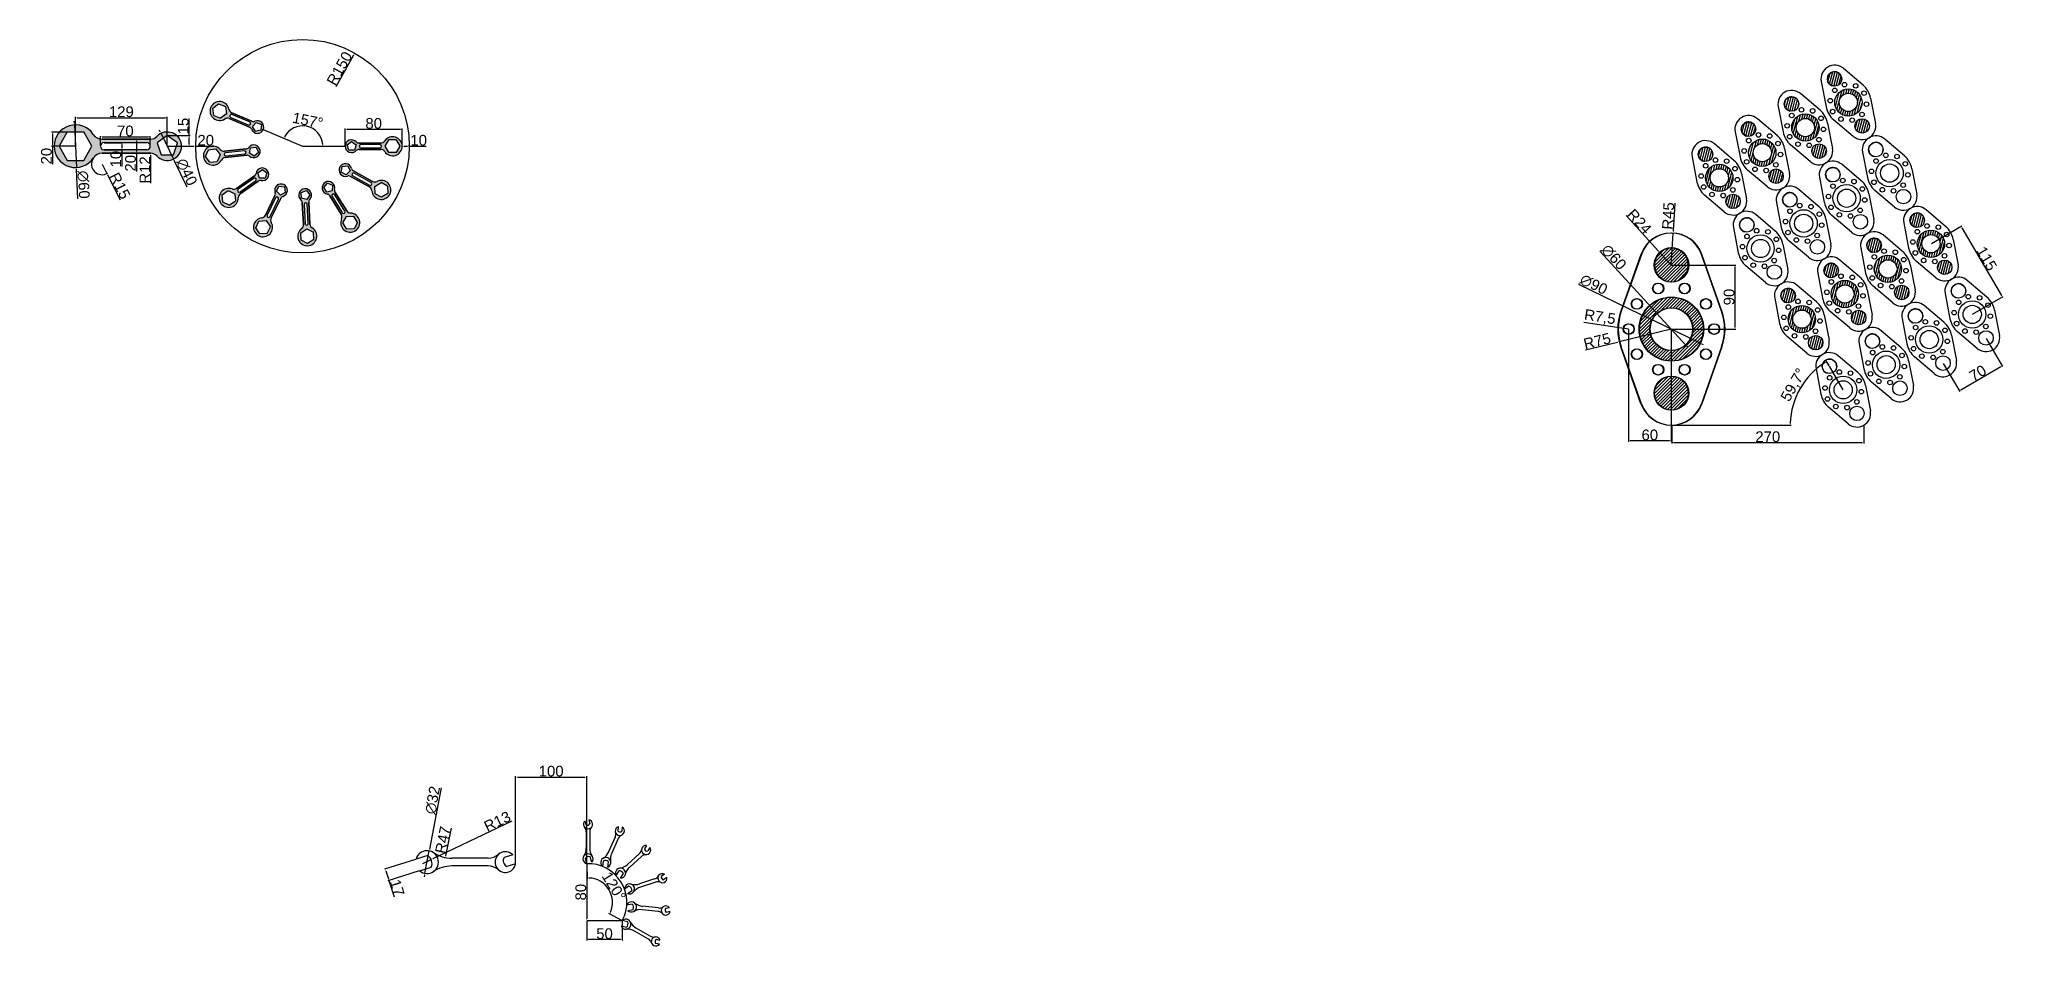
# Model space of a CAD drawing. Header units: millimetres. Extents: x 456 to 3228, y 379 to 1655.
import ezdxf

# ---------------------------------------------------------------- set-up
doc = ezdxf.new("R2010")
doc.units = ezdxf.units.MM
doc.layers.add('wymiar', color=80, linetype='Continuous')
doc.styles.get("Standard").update_dxf_attribs({"font": 'arial.ttf'})
doc.dimstyles.new('ISO-25', dxfattribs={"dimtxt": 15, "dimasz": 2.5, "dimexe": 1.25, "dimexo": 0.625, "dimtad": 1, "dimtxsty": 'Standard', "dimcen": 2.5, "dimadec": 0, "dimazin": 0, "dimtfac": 1, "dimtmove": 0, "dimatfit": 3, "dimfxl": 1, "dimarcsym": 0})

msp = doc.modelspace()

# ---------------------------------------------------------------- blocks, each defined once
blk = doc.blocks.new('*U1')
blk.add_circle((0, 0), 7.5)
blk = doc.blocks.new('*U2')
at = {"color": 0, "linetype": 'ByBlock', "lineweight": -2, "transparency": 16777216}
for p, rotation in [((2730.3, 1305.4), 108), ((2767.4, 1305.4), 71.99999999999997), ((2700.3, 1283.6), 143.9999999999999), ((2797.4, 1283.6), 35.99999999999997), ((2688.9, 1248.3), 180), ((2700.3, 1213), 215.9999999999999), ((2797.4, 1213), 323.9999999999999), ((2730.3, 1191.2), 251.9999999999999), ((2767.4, 1191.2), 287.9999999999999)]:
    blk.add_blockref('*U1', p, dxfattribs=dict(at, rotation=rotation))
blk.add_blockref('*U1', (2808.9, 1248.3), dxfattribs=at)
blk = doc.blocks.new('*U3')
blk.add_circle((0, 0), 7.5)
blk = doc.blocks.new('*U4')
at = {"color": 0, "linetype": 'ByBlock', "lineweight": -2, "transparency": 16777216}
for p, rotation in [((2730.3, 1305.4), 108), ((2767.4, 1305.4), 71.99999999999997), ((2700.3, 1283.6), 143.9999999999999), ((2797.4, 1283.6), 35.99999999999997), ((2688.9, 1248.3), 180), ((2700.3, 1213), 215.9999999999999), ((2797.4, 1213), 323.9999999999999), ((2730.3, 1191.2), 251.9999999999999), ((2767.4, 1191.2), 287.9999999999999)]:
    blk.add_blockref('*U3', p, dxfattribs=dict(at, rotation=rotation))
blk.add_blockref('*U3', (2808.9, 1248.3), dxfattribs=at)
blk = doc.blocks.new('*U14')
blk.add_circle((0, 0), 3.19)
blk = doc.blocks.new('*U15')
at = {"color": 0, "linetype": 'ByBlock', "lineweight": -2, "transparency": 16777216}
for p, rotation in [((1162.9, 556), 108), ((1178.7, 556), 71.99999999999994), ((1145.3, 531.7), 180), ((1150.1, 546.7), 143.9999999999999), ((1191.5, 546.7), 35.99999999999997), ((1150.1, 516.7), 215.9999999999999), ((1162.9, 507.4), 251.9999999999999), ((1178.7, 507.4), 287.9999999999999), ((1191.5, 516.7), 323.9999999999999)]:
    blk.add_blockref('*U14', p, dxfattribs=dict(at, rotation=rotation))
blk.add_blockref('*U14', (1196.4, 531.7), dxfattribs=at)
blk = doc.blocks.new('*U12')
blk.add_circle((0, 0), 3.19)
blk = doc.blocks.new('*U13')
at = {"color": 0, "linetype": 'ByBlock', "lineweight": -2, "transparency": 16777216}
for p, rotation in [((1162.9, 556), 108), ((1178.7, 556), 71.99999999999994), ((1145.3, 531.7), 180), ((1150.1, 546.7), 143.9999999999999), ((1191.5, 546.7), 35.99999999999997), ((1150.1, 516.7), 215.9999999999999), ((1162.9, 507.4), 251.9999999999999), ((1178.7, 507.4), 287.9999999999999), ((1191.5, 516.7), 323.9999999999999)]:
    blk.add_blockref('*U12', p, dxfattribs=dict(at, rotation=rotation))
blk.add_blockref('*U12', (1196.4, 531.7), dxfattribs=at)
blk = doc.blocks.new('*U10')
h = blk.add_hatch()
h.set_pattern_fill('ANSI31', color=256)
h.set_pattern_definition([(45, (-2975.9204, -1228.2886), (-2.245064, 2.245064), [])])
h.paths.add_polyline_path([(10.2, 19.2, 1), (-10.2, 19.2, 1)])
h.paths.add_polyline_path([(19.2, 57.5, 1), (-19.2, 57.5, 1)])
h.paths.add_polyline_path([(-12.8, 57.5, -1), (12.8, 57.5, -1)], flags=16)
h.paths.add_polyline_path([(-7.2, 88.6, 0.668617), (10.2, 95.8, 1.495625)])
for p, q in [((-18.1, 102.2), (-30.1, 68.1)), ((30.1, 68.1), (18.1, 102.2)), ((-18.1, 12.8), (-30.1, 46.9)), ((30.1, 46.9), (18.1, 12.8)), ((-18.1, -12.8), (-30.1, -46.9)), ((30.1, -46.9), (18.1, -12.8)), ((-18.1, -102.2), (-30.1, -68.1)), ((30.1, -68.1), (18.1, -102.2))]:
    blk.add_line(p, q)
for centre, radius in [((0, 95.8), 10.2), ((0, 57.5), 19.2), ((0, 57.5), 12.8), ((0, 19.2), 10.2), ((0, -19.2), 10.2), ((0, -57.5), 19.2), ((0, -57.5), 12.8), ((0, -95.8), 10.2)]:
    blk.add_circle(centre, radius)
for centre, radius, start, end in [((0, 95.8), 19.2, 19.4712, 160.5288), ((0, 95.8), 10.2, 315.0694, 224.9306), ((0, 57.5), 31.9, 160.5288, 199.4712), ((0, 57.5), 31.9, 340.5288, 19.4712), ((0, 19.2), 19.2, 199.4712, 340.5288), ((0, -19.2), 19.2, 19.4712, 160.5288), ((0, -19.2), 10.2, 315.0694, 224.9306), ((0, -57.5), 31.9, 160.5288, 199.4712), ((0, -57.5), 31.9, 340.5288, 19.4712), ((0, -95.8), 19.2, 199.4712, 340.5288)]:
    blk.add_arc(centre, radius, start, end)
for name, p in [('*U13', (-1170.8, -474.2)), ('*U15', (-1170.8, -589.2))]:
    blk.add_blockref(name, p)
blk = doc.blocks.new('*U11')
at = {"color": 0, "linetype": 'ByBlock', "lineweight": -2, "transparency": 16777216}
for p in [(0, 230), (70, 230), (140, 230), (210, 230), (0, 0), (70, 0), (140, 0), (210, 0)]:
    blk.add_blockref('*U10', p, dxfattribs=at)
blk = doc.blocks.new('*D17')
at = {"layer": 'Defpoints', "color": 0, "transparency": 16777216}
for p in [(2970.5, 1196), (2939.4, 1179.5), (2989.9, 1162.9), (2748.9, 1113.3), (2902.2, 1113.3)]:
    blk.add_point(p, dxfattribs=at)
at = {"layer": 'wymiar', "color": 0, "lineweight": -2, "transparency": 16777216}
for p, q in [((2970.2, 1196.6), (2966.1, 1203.6)), ((2902.8, 1113.3), (2916.7, 1113.3))]:
    blk.add_line(p, q, dxfattribs=at)
blk.add_arc((3018.9, 1113.3), 103.4, 121.6854, 178.6146, dxfattribs=at)
at = {"layer": 'wymiar', "color": 0, "transparency": 16777216}
for points in [[(2964.4, 1201.6), (2964.8, 1200.9), (2966.7, 1202.6)], [(2915.9, 1115.8), (2915.1, 1115.8), (2915.5, 1113.3)]]:
    blk.add_solid(points, dxfattribs=at)
at = {"layer": 'wymiar', "color": 0, "transparency": 16777216, "insert": (2920.8, 1169.5), "char_height": 15, "attachment_point": 5, "rotation": 60.15}
blk.add_mtext('59,7°', dxfattribs=at)
blk = doc.blocks.new('*D18')
at = {"layer": 'Defpoints', "color": 0, "transparency": 16777216}
for p in [(2748.9, 1113.3), (3018.9, 1113.3), (3018.9, 1088.7)]:
    blk.add_point(p, dxfattribs=at)
at = {"layer": 'wymiar', "color": 0, "lineweight": -2, "transparency": 16777216}
for p, q in [((2748.9, 1112.7), (2748.9, 1087.5)), ((3018.9, 1112.7), (3018.9, 1087.5)), ((2751.4, 1088.7), (3016.4, 1088.7))]:
    blk.add_line(p, q, dxfattribs=at)
at = {"layer": 'wymiar', "color": 0, "transparency": 16777216}
for points in [[(2751.4, 1089.1), (2751.4, 1088.3), (2748.9, 1088.7)], [(3016.4, 1089.1), (3016.4, 1088.3), (3018.9, 1088.7)]]:
    blk.add_solid(points, dxfattribs=at)
at = {"layer": 'wymiar', "color": 0, "transparency": 16777216, "insert": (2883.9, 1097), "char_height": 15, "attachment_point": 5}
blk.add_mtext('270', dxfattribs=at)
blk = doc.blocks.new('*D19')
at = {"layer": 'Defpoints', "color": 0, "transparency": 16777216}
for p in [(3113.2, 1368.2), (3213.4, 1293.6), (3171.2, 1268.9)]:
    blk.add_point(p, dxfattribs=at)
at = {"layer": 'wymiar', "color": 0, "lineweight": -2, "transparency": 16777216}
for p, q in [((3113.7, 1368.5), (3156.5, 1393.5)), ((3156.6, 1390.7), (3212.1, 1295.7)), ((3171.7, 1269.2), (3214.5, 1294.2))]:
    blk.add_line(p, q, dxfattribs=at)
at = {"layer": 'wymiar', "color": 0, "transparency": 16777216}
for points in [[(3157, 1390.9), (3156.3, 1390.5), (3155.4, 1392.8)], [(3212.5, 1295.9), (3211.8, 1295.5), (3213.4, 1293.6)]]:
    blk.add_solid(points, dxfattribs=at)
at = {"layer": 'wymiar', "color": 0, "transparency": 16777216, "insert": (3191.5, 1347.4), "char_height": 15, "attachment_point": 5, "rotation": 300.3}
blk.add_mtext('115', dxfattribs=at)
blk = doc.blocks.new('*D20')
at = {"layer": 'Defpoints', "color": 0, "transparency": 16777216}
for p in [(3190.5, 1235.8), (3130.1, 1200.5), (3213.3, 1196.9)]:
    blk.add_point(p, dxfattribs=at)
at = {"layer": 'wymiar', "color": 0, "lineweight": -2, "transparency": 16777216}
for p, q in [((3190.8, 1235.2), (3213.9, 1195.8)), ((3130.4, 1199.9), (3153.5, 1160.5)), ((3155, 1162.8), (3211.1, 1195.6))]:
    blk.add_line(p, q, dxfattribs=at)
at = {"layer": 'wymiar', "color": 0, "transparency": 16777216}
for points in [[(3210.9, 1196), (3211.3, 1195.2), (3213.3, 1196.9)], [(3154.8, 1163.2), (3155.2, 1162.4), (3152.8, 1161.5)]]:
    blk.add_solid(points, dxfattribs=at)
at = {"layer": 'wymiar', "color": 0, "transparency": 16777216, "insert": (3178.9, 1186.4), "char_height": 15, "attachment_point": 5, "rotation": 30.3}
blk.add_mtext('70', dxfattribs=at)
blk = doc.blocks.new('*D21')
at = {"layer": 'Defpoints', "color": 0, "transparency": 16777216}
for p in [(2688.2, 1248.3), (2748.2, 1248.3), (2688.2, 1091.3)]:
    blk.add_point(p, dxfattribs=at)
at = {"layer": 'wymiar', "color": 0, "lineweight": -2, "transparency": 16777216}
for p, q in [((2688.2, 1247.7), (2688.2, 1090)), ((2748.2, 1247.7), (2748.2, 1090)), ((2745.7, 1091.3), (2690.7, 1091.3))]:
    blk.add_line(p, q, dxfattribs=at)
at = {"layer": 'wymiar', "color": 0, "transparency": 16777216}
for points in [[(2690.7, 1091.7), (2690.7, 1090.8), (2688.2, 1091.3)], [(2745.7, 1091.7), (2745.7, 1090.8), (2748.2, 1091.3)]]:
    blk.add_solid(points, dxfattribs=at)
at = {"layer": 'wymiar', "color": 0, "transparency": 16777216, "insert": (2718.2, 1099.5), "char_height": 15, "attachment_point": 5}
blk.add_mtext('60', dxfattribs=at)
blk = doc.blocks.new('*D22')
at = {"layer": 'Defpoints', "color": 0, "transparency": 16777216}
for p in [(2732.1, 1356.1), (2748.2, 1338.3)]:
    blk.add_point(p, dxfattribs=at)
at = {"layer": 'wymiar', "color": 0, "lineweight": -2, "transparency": 16777216}
for p, q in [((2685.1, 1407.7), (2730.4, 1357.9)), ((2748.2, 1338.3), (2732.1, 1356.1))]:
    blk.add_line(p, q, dxfattribs=at)
at = {"layer": 'wymiar', "color": 0, "transparency": 16777216}
blk.add_solid([(2730.7, 1358.2), (2730.1, 1357.6), (2732.1, 1356.1)], dxfattribs=at)
at = {"layer": 'wymiar', "color": 0, "transparency": 16777216, "insert": (2703.6, 1399.5), "char_height": 15, "attachment_point": 5, "rotation": 312.2634}
blk.add_mtext('R24', dxfattribs=at)
blk = doc.blocks.new('*D23')
at = {"layer": 'Defpoints', "color": 0, "transparency": 16777216}
for p in [(2750.8, 1383.2), (2748.2, 1338.3)]:
    blk.add_point(p, dxfattribs=at)
at = {"layer": 'wymiar', "color": 0, "lineweight": -2, "transparency": 16777216}
for p, q in [((2753.3, 1425.3), (2751, 1385.7)), ((2748.2, 1338.3), (2750.8, 1383.2))]:
    blk.add_line(p, q, dxfattribs=at)
at = {"layer": 'wymiar', "color": 0, "transparency": 16777216}
blk.add_solid([(2750.6, 1385.7), (2751.4, 1385.7), (2750.8, 1383.2)], dxfattribs=at)
at = {"layer": 'wymiar', "color": 0, "transparency": 16777216, "insert": (2744, 1407.3), "char_height": 15, "attachment_point": 5, "rotation": 86.6336}
blk.add_mtext('R45', dxfattribs=at)
blk = doc.blocks.new('*D24')
at = {"layer": 'Defpoints', "color": 0, "transparency": 16777216}
for p in [(2748.2, 1338.3), (2837.9, 1338.3), (2748.2, 1248.3)]:
    blk.add_point(p, dxfattribs=at)
at = {"layer": 'wymiar', "color": 0, "lineweight": -2, "transparency": 16777216}
for p, q in [((2748.8, 1338.3), (2839.1, 1338.3)), ((2837.9, 1250.8), (2837.9, 1335.8)), ((2748.8, 1248.3), (2839.1, 1248.3))]:
    blk.add_line(p, q, dxfattribs=at)
at = {"layer": 'wymiar', "color": 0, "transparency": 16777216}
for points in [[(2837.4, 1335.8), (2838.3, 1335.8), (2837.9, 1338.3)], [(2837.4, 1250.8), (2838.3, 1250.8), (2837.9, 1248.3)]]:
    blk.add_solid(points, dxfattribs=at)
at = {"layer": 'wymiar', "color": 0, "transparency": 16777216, "insert": (2829.6, 1293.3), "char_height": 15, "attachment_point": 5, "rotation": 90}
blk.add_mtext('90', dxfattribs=at)
blk = doc.blocks.new('*D25')
at = {"layer": 'Defpoints', "color": 0, "transparency": 16777216}
for p in [(2728, 1270.4), (2768.4, 1226.1)]:
    blk.add_point(p, dxfattribs=at)
at = {"layer": 'wymiar', "color": 0, "lineweight": -2, "transparency": 16777216}
for p, q in [((2648.1, 1357.8), (2726.3, 1272.3)), ((2768.4, 1226.1), (2728, 1270.4)), ((2770.1, 1224.3), (2771.8, 1222.5))]:
    blk.add_line(p, q, dxfattribs=at)
at = {"layer": 'wymiar', "color": 0, "transparency": 16777216}
for points in [[(2726.6, 1272.6), (2726, 1272), (2728, 1270.4)], [(2770.4, 1224.6), (2769.8, 1224), (2768.4, 1226.1)]]:
    blk.add_solid(points, dxfattribs=at)
at = {"layer": 'wymiar', "color": 0, "transparency": 16777216, "insert": (2667.6, 1349.3), "char_height": 15, "attachment_point": 5, "rotation": 312.4379}
blk.add_mtext('∅60', dxfattribs=at)
blk = doc.blocks.new('*D26')
at = {"layer": 'Defpoints', "color": 0, "transparency": 16777216}
for p in [(2707.7, 1267.9), (2788.7, 1228.6)]:
    blk.add_point(p, dxfattribs=at)
at = {"layer": 'wymiar', "color": 0, "lineweight": -2, "transparency": 16777216}
for p, q in [((2617.9, 1311.5), (2705.5, 1269)), ((2788.7, 1228.6), (2707.7, 1267.9)), ((2790.9, 1227.5), (2793.2, 1226.4))]:
    blk.add_line(p, q, dxfattribs=at)
at = {"layer": 'wymiar', "color": 0, "transparency": 16777216}
for points in [[(2705.7, 1269.4), (2705.3, 1268.7), (2707.7, 1267.9)], [(2791.1, 1227.9), (2790.7, 1227.2), (2788.7, 1228.6)]]:
    blk.add_solid(points, dxfattribs=at)
at = {"layer": 'wymiar', "color": 0, "transparency": 16777216, "insert": (2639.3, 1310.9), "char_height": 15, "attachment_point": 5, "rotation": 334.096}
blk.add_mtext('∅90', dxfattribs=at)
blk = doc.blocks.new('*D27')
at = {"layer": 'Defpoints', "color": 0, "transparency": 16777216}
for p in [(2680.8, 1249.5), (2688.2, 1248.3)]:
    blk.add_point(p, dxfattribs=at)
at = {"layer": 'wymiar', "color": 0, "lineweight": -2, "transparency": 16777216}
for p, q in [((2625.3, 1258.2), (2678.3, 1249.9)), ((2688.2, 1248.3), (2680.8, 1249.5))]:
    blk.add_line(p, q, dxfattribs=at)
at = {"layer": 'wymiar', "color": 0, "transparency": 16777216}
blk.add_solid([(2678.4, 1250.3), (2678.3, 1249.4), (2680.8, 1249.5)], dxfattribs=at)
at = {"layer": 'wymiar', "color": 0, "transparency": 16777216, "insert": (2648, 1264.4), "char_height": 15, "attachment_point": 5, "rotation": 351.0162}
blk.add_mtext('R7,5', dxfattribs=at)
blk = doc.blocks.new('*D28')
at = {"layer": 'Defpoints', "color": 0, "transparency": 16777216}
for p in [(2748.2, 1248.3), (2675.3, 1230.6)]:
    blk.add_point(p, dxfattribs=at)
at = {"layer": 'wymiar', "color": 0, "lineweight": -2, "transparency": 16777216}
for p, q in [((2748.2, 1248.3), (2675.3, 1230.6)), ((2628, 1219.1), (2672.9, 1230))]:
    blk.add_line(p, q, dxfattribs=at)
at = {"layer": 'wymiar', "color": 0, "transparency": 16777216}
blk.add_solid([(2672.8, 1230.4), (2673, 1229.6), (2675.3, 1230.6)], dxfattribs=at)
at = {"layer": 'wymiar', "color": 0, "transparency": 16777216, "insert": (2644.2, 1231.5), "char_height": 15, "attachment_point": 5, "rotation": 13.669}
blk.add_mtext('R75', dxfattribs=at)
blk = doc.blocks.new('*U29')
h = blk.add_hatch()
h.set_pattern_fill('GRASS', color=256, scale=0.022346)
h.set_pattern_definition([(90, (-199.75054, -672.73077), (-0.40135223, 0.40135223), [0.1064246, -0.69627988]), (45, (-199.75054, -672.7308), (-0.40135223, 0.40135223), [0.1064246, -0.4611732]), (135, (-199.75054, -672.7308), (-0.40135223, -0.40135223), [0.1064246, -0.4611732])])
h.paths.add_polyline_path([(9.9, 4.5), (-20.7, 4.5, -0.206032), (-24.6, 6.1, 2.510814), (-24.6, -6.1, -0.206032), (-20.7, -4.5), (9.9, -4.5, -0.250492), (15.4, -7.4, 3.296663), (15.4, 7.4, -0.250492)])
h.paths.add_polyline_path([(21.4, 8.9), (31.8, 8.9), (36.9, 0), (31.8, -8.9), (21.4, -8.9), (16.3, 0)], flags=16)
h.paths.add_polyline_path([(8.7, -2.2), (-18.1, -2.2, -1), (-18.1, 2.2), (8.7, 2.2, -1)], flags=16)
h.paths.add_polyline_path([(-24.7, 2.1), (-27.1, -5.4), (-35, -5.4), (-37.4, 2.1), (-31.1, 6.7)], flags=16)
for p, q in [((9.9, 4.5), (-20.7, 4.5)), ((-20.7, 4.5), (9.9, 4.5)), ((8.7, 2.2), (-18.1, 2.2)), ((31.8, 8.9), (21.4, 8.9)), ((9.9, -4.5), (-20.7, -4.5)), ((-20.7, -4.5), (9.9, -4.5)), ((-18.1, -2.2), (8.7, -2.2))]:
    blk.add_line(p, q)
blk.add_lwpolyline([(-31.1, 6.7), (-24.7, 2.1), (-27.1, -5.4), (-35, -5.4), (-37.4, 2.1)], close=True)
blk.add_lwpolyline([(31.8, 8.9), (36.9, 0), (31.8, -8.9), (21.4, -8.9), (16.3, 0), (21.4, 8.9)])
for centre, radius, start, end in [((-31.1, 0), 8.94, 43.4325, 316.5675), ((-20.7, 9.8), 5.36, 223.4325, 270), ((-18.1, 0), 2.23, 90, 270), ((8.7, 0), 2.23, 270, 90), ((9.9, 11.2), 6.7, 270, 326.251), ((26.6, 0), 13.4, 213.749, 146.251), ((-20.7, -9.8), 5.36, 90, 136.5675), ((9.9, -11.2), 6.7, 33.749, 90)]:
    blk.add_arc(centre, radius, start, end)
blk = doc.blocks.new('*U30')
at = {"color": 0, "linetype": 'ByBlock', "lineweight": -2, "transparency": 16777216}
for p, rotation in [((858.8, 1638.4), 157.0000000000001), ((851.4, 1588.9), 185.9999999999999), ((1038.3, 1550.8), 331), ((868.9, 1542), 215), ((1003.8, 1514.5), 302.0000000000001), ((907, 1509.4), 244), ((956.1, 1499.5), 273)]:
    blk.add_blockref('*U29', p, dxfattribs=dict(at, rotation=rotation))
blk.add_blockref('*U29', (1050.8, 1599.3), dxfattribs=at)
blk = doc.blocks.new('*D31')
at = {"layer": 'Defpoints', "color": 0, "transparency": 16777216}
for p in [(541.5, 1505.2), (611.5, 1518.3), (611.5, 1505.2)]:
    blk.add_point(p, dxfattribs=at)
at = {"layer": 'wymiar', "color": 0, "lineweight": -2, "transparency": 16777216}
for p, q in [((541.5, 1505.9), (541.5, 1519.5)), ((544, 1518.3), (609, 1518.3)), ((611.5, 1505.9), (611.5, 1519.5))]:
    blk.add_line(p, q, dxfattribs=at)
at = {"layer": 'wymiar', "color": 0, "transparency": 16777216}
for points in [[(544, 1518.7), (544, 1517.9), (541.5, 1518.3)], [(609, 1518.7), (609, 1517.9), (611.5, 1518.3)]]:
    blk.add_solid(points, dxfattribs=at)
at = {"layer": 'wymiar', "color": 0, "transparency": 16777216, "insert": (576.5, 1526.6), "char_height": 15, "attachment_point": 5}
blk.add_mtext('70', dxfattribs=at)
blk = doc.blocks.new('*D32')
at = {"layer": 'Defpoints', "color": 0, "transparency": 16777216}
for p in [(635.4, 1545.3), (506.4, 1505.2), (635.4, 1505.2)]:
    blk.add_point(p, dxfattribs=at)
at = {"layer": 'wymiar', "color": 0, "lineweight": -2, "transparency": 16777216}
for p, q in [((506.4, 1505.9), (506.4, 1546.6)), ((508.9, 1545.3), (632.9, 1545.3)), ((635.4, 1505.9), (635.4, 1546.6))]:
    blk.add_line(p, q, dxfattribs=at)
at = {"layer": 'wymiar', "color": 0, "transparency": 16777216}
for points in [[(508.9, 1545.7), (508.9, 1544.9), (506.4, 1545.3)], [(632.9, 1545.7), (632.9, 1544.9), (635.4, 1545.3)]]:
    blk.add_solid(points, dxfattribs=at)
at = {"layer": 'wymiar', "color": 0, "transparency": 16777216, "insert": (570.9, 1553.6), "char_height": 15, "attachment_point": 5}
blk.add_mtext('129', dxfattribs=at)
blk = doc.blocks.new('*D33')
at = {"layer": 'Defpoints', "color": 0, "transparency": 16777216}
for p in [(546.5, 1510.2), (546.5, 1500.2), (571.5, 1500.2)]:
    blk.add_point(p, dxfattribs=at)
at = {"layer": 'wymiar', "color": 0, "lineweight": -2, "transparency": 16777216}
for p, q in [((547.2, 1510.2), (572.7, 1510.2)), ((547.2, 1500.2), (572.7, 1500.2)), ((571.5, 1507.7), (571.5, 1502.7)), ((571.5, 1500.2), (571.5, 1476.5))]:
    blk.add_line(p, q, dxfattribs=at)
at = {"layer": 'wymiar', "color": 0, "transparency": 16777216}
for points in [[(571, 1507.7), (571.9, 1507.7), (571.5, 1510.2)], [(571, 1502.7), (571.9, 1502.7), (571.5, 1500.2)]]:
    blk.add_solid(points, dxfattribs=at)
at = {"layer": 'wymiar', "color": 0, "transparency": 16777216, "insert": (563.2, 1487.1), "char_height": 15, "attachment_point": 5, "rotation": 90}
blk.add_mtext('10', dxfattribs=at)
blk = doc.blocks.new('*D34')
at = {"layer": 'Defpoints', "color": 0, "transparency": 16777216}
for p in [(611.5, 1515.2), (592.1, 1495.2), (611.5, 1495.2)]:
    blk.add_point(p, dxfattribs=at)
at = {"layer": 'wymiar', "color": 0, "lineweight": -2, "transparency": 16777216}
for p, q in [((610.9, 1515.2), (590.8, 1515.2)), ((592.1, 1512.7), (592.1, 1497.7)), ((610.9, 1495.2), (590.8, 1495.2)), ((592.1, 1495.2), (592.1, 1469.8))]:
    blk.add_line(p, q, dxfattribs=at)
at = {"layer": 'wymiar', "color": 0, "transparency": 16777216}
for points in [[(591.7, 1512.7), (592.5, 1512.7), (592.1, 1515.2)], [(591.7, 1497.7), (592.5, 1497.7), (592.1, 1495.2)]]:
    blk.add_solid(points, dxfattribs=at)
at = {"layer": 'wymiar', "color": 0, "transparency": 16777216, "insert": (583.8, 1481.3), "char_height": 15, "attachment_point": 5, "rotation": 90}
blk.add_mtext('20', dxfattribs=at)
blk = doc.blocks.new('*D35')
at = {"layer": 'Defpoints', "color": 0, "transparency": 16777216}
for p in [(506.4, 1525.2), (474, 1505.2), (506.4, 1505.2)]:
    blk.add_point(p, dxfattribs=at)
at = {"layer": 'wymiar', "color": 0, "lineweight": -2, "transparency": 16777216}
for p, q in [((505.8, 1525.2), (472.7, 1525.2)), ((505.8, 1505.2), (472.7, 1505.2)), ((474, 1522.7), (474, 1507.7)), ((474, 1505.2), (474, 1479.8))]:
    blk.add_line(p, q, dxfattribs=at)
at = {"layer": 'wymiar', "color": 0, "transparency": 16777216}
for points in [[(473.6, 1522.7), (474.4, 1522.7), (474, 1525.2)], [(473.6, 1507.7), (474.4, 1507.7), (474, 1505.2)]]:
    blk.add_solid(points, dxfattribs=at)
at = {"layer": 'wymiar', "color": 0, "transparency": 16777216, "insert": (465.7, 1491.3), "char_height": 15, "attachment_point": 5, "rotation": 90}
blk.add_mtext('20', dxfattribs=at)
blk = doc.blocks.new('*D36')
at = {"layer": 'Defpoints', "color": 0, "transparency": 16777216}
for p in [(635.4, 1520.2), (635.4, 1505.2), (666.2, 1520.2)]:
    blk.add_point(p, dxfattribs=at)
at = {"layer": 'wymiar', "color": 0, "lineweight": -2, "transparency": 16777216}
for p, q in [((666.2, 1520.2), (666.2, 1544.2)), ((636.1, 1520.2), (667.4, 1520.2)), ((636.1, 1505.2), (667.4, 1505.2)), ((666.2, 1507.7), (666.2, 1517.7))]:
    blk.add_line(p, q, dxfattribs=at)
at = {"layer": 'wymiar', "color": 0, "transparency": 16777216}
for points in [[(665.8, 1517.7), (666.6, 1517.7), (666.2, 1520.2)], [(665.8, 1507.7), (666.6, 1507.7), (666.2, 1505.2)]]:
    blk.add_solid(points, dxfattribs=at)
at = {"layer": 'wymiar', "color": 0, "transparency": 16777216, "insert": (657.9, 1533.5), "char_height": 15, "attachment_point": 5, "rotation": 90}
blk.add_mtext('15', dxfattribs=at)
blk = doc.blocks.new('*D37')
at = {"layer": 'Defpoints', "color": 0, "transparency": 16777216}
for p in [(505, 1535.2), (507.9, 1475.3)]:
    blk.add_point(p, dxfattribs=at)
at = {"layer": 'wymiar', "color": 0, "lineweight": -2, "transparency": 16777216}
for p, q in [((504.9, 1537.7), (504.8, 1540.2)), ((505, 1535.2), (507.9, 1475.3)), ((509.9, 1431.3), (508, 1472.8))]:
    blk.add_line(p, q, dxfattribs=at)
at = {"layer": 'wymiar', "color": 0, "transparency": 16777216}
for points in [[(505.3, 1537.7), (504.5, 1537.7), (505, 1535.2)], [(508.4, 1472.8), (507.6, 1472.8), (507.9, 1475.3)]]:
    blk.add_solid(points, dxfattribs=at)
at = {"layer": 'wymiar', "color": 0, "transparency": 16777216, "insert": (517.7, 1451.2), "char_height": 15, "attachment_point": 5, "rotation": 272.7124}
blk.add_mtext('∅60', dxfattribs=at)
blk = doc.blocks.new('*D38')
at = {"layer": 'Defpoints', "color": 0, "transparency": 16777216}
for p in [(543.9, 1480.2), (550.7, 1466.9)]:
    blk.add_point(p, dxfattribs=at)
at = {"layer": 'wymiar', "color": 0, "lineweight": -2, "transparency": 16777216}
for p, q in [((543.9, 1480.2), (550.7, 1466.9)), ((569.8, 1429.3), (551.8, 1464.6))]:
    blk.add_line(p, q, dxfattribs=at)
blk.add_arc((543.9, 1480.2), 15, 148.6383, 301.7844, dxfattribs=at)
at = {"layer": 'wymiar', "color": 0, "transparency": 16777216}
blk.add_solid([(552.2, 1464.8), (551.4, 1464.5), (550.7, 1466.9)], dxfattribs=at)
at = {"layer": 'wymiar', "color": 0, "transparency": 16777216, "insert": (568.8, 1449.6), "char_height": 15, "attachment_point": 5, "rotation": 297.0097}
blk.add_mtext('R15', dxfattribs=at)
blk = doc.blocks.new('*D39')
at = {"layer": 'Defpoints', "color": 0, "transparency": 16777216}
for p in [(612.2, 1495.2), (612.2, 1483.2)]:
    blk.add_point(p, dxfattribs=at)
at = {"layer": 'wymiar', "color": 0, "lineweight": -2, "transparency": 16777216}
blk.add_line((612.2, 1453.3), (612.2, 1492.7), dxfattribs=at)
at = {"layer": 'wymiar', "color": 0, "transparency": 16777216}
blk.add_solid([(611.8, 1492.7), (612.6, 1492.7), (612.2, 1495.2)], dxfattribs=at)
at = {"layer": 'wymiar', "color": 0, "transparency": 16777216, "insert": (604, 1471.8), "char_height": 15, "attachment_point": 5, "rotation": 90}
blk.add_mtext('R12', dxfattribs=at)
blk = doc.blocks.new('*D40')
at = {"layer": 'Defpoints', "color": 0, "transparency": 16777216}
for p in [(626.7, 1523.2), (644.1, 1487.2)]:
    blk.add_point(p, dxfattribs=at)
at = {"layer": 'wymiar', "color": 0, "lineweight": -2, "transparency": 16777216}
for p, q in [((625.6, 1525.5), (624.6, 1527.7)), ((626.7, 1523.2), (644.1, 1487.2)), ((663.3, 1447.6), (645.2, 1485))]:
    blk.add_line(p, q, dxfattribs=at)
at = {"layer": 'wymiar', "color": 0, "transparency": 16777216}
for points in [[(626, 1525.7), (625.3, 1525.3), (626.7, 1523.2)], [(645.6, 1485.2), (644.9, 1484.8), (644.1, 1487.2)]]:
    blk.add_solid(points, dxfattribs=at)
at = {"layer": 'wymiar', "color": 0, "transparency": 16777216, "insert": (662.6, 1469), "char_height": 15, "attachment_point": 5, "rotation": 295.7979}
blk.add_mtext('∅40', dxfattribs=at)
blk = doc.blocks.new('*D41')
at = {"layer": 'Defpoints', "color": 0, "transparency": 16777216}
for p in [(655.4, 1505.2), (675.4, 1505.2), (675.4, 1505.2)]:
    blk.add_point(p, dxfattribs=at)
at = {"layer": 'wymiar', "color": 0, "lineweight": -2, "transparency": 16777216}
for p, q in [((655.4, 1505.9), (655.4, 1506.5)), ((657.9, 1505.2), (672.9, 1505.2)), ((675.4, 1505.9), (675.4, 1506.5)), ((675.4, 1505.2), (700.9, 1505.2))]:
    blk.add_line(p, q, dxfattribs=at)
at = {"layer": 'wymiar', "color": 0, "transparency": 16777216}
for points in [[(657.9, 1505.7), (657.9, 1504.8), (655.4, 1505.2)], [(672.9, 1505.7), (672.9, 1504.8), (675.4, 1505.2)]]:
    blk.add_solid(points, dxfattribs=at)
at = {"layer": 'wymiar', "color": 0, "transparency": 16777216, "insert": (689.4, 1513.5), "char_height": 15, "attachment_point": 5}
blk.add_mtext('20', dxfattribs=at)
blk = doc.blocks.new('*D42')
at = {"layer": 'Defpoints', "color": 0, "transparency": 16777216}
for p in [(898.9, 1636), (825.4, 1505.2)]:
    blk.add_point(p, dxfattribs=at)
at = {"layer": 'wymiar', "color": 0, "lineweight": -2, "transparency": 16777216}
blk.add_line((872.6, 1589.2), (897.7, 1633.8), dxfattribs=at)
at = {"layer": 'wymiar', "color": 0, "transparency": 16777216}
blk.add_solid([(897.3, 1634), (898.1, 1633.6), (898.9, 1636)], dxfattribs=at)
at = {"layer": 'wymiar', "color": 0, "transparency": 16777216, "insert": (877.3, 1614.5), "char_height": 15, "attachment_point": 5, "rotation": 60.6687}
blk.add_mtext('R150', dxfattribs=at)
blk = doc.blocks.new('*D43')
at = {"layer": 'Defpoints', "color": 0, "transparency": 16777216}
for p in [(965.4, 1505.2), (975.4, 1505.2), (975.4, 1505.2)]:
    blk.add_point(p, dxfattribs=at)
at = {"layer": 'wymiar', "color": 0, "lineweight": -2, "transparency": 16777216}
for p, q in [((965.4, 1505.9), (965.4, 1506.5)), ((967.9, 1505.2), (972.9, 1505.2)), ((975.4, 1505.9), (975.4, 1506.5)), ((975.4, 1505.2), (999.2, 1505.2))]:
    blk.add_line(p, q, dxfattribs=at)
at = {"layer": 'wymiar', "color": 0, "transparency": 16777216}
for points in [[(967.9, 1505.7), (967.9, 1504.8), (965.4, 1505.2)], [(972.9, 1505.7), (972.9, 1504.8), (975.4, 1505.2)]]:
    blk.add_solid(points, dxfattribs=at)
at = {"layer": 'wymiar', "color": 0, "transparency": 16777216, "insert": (988.6, 1513.5), "char_height": 15, "attachment_point": 5}
blk.add_mtext('10', dxfattribs=at)
blk = doc.blocks.new('*D44')
at = {"layer": 'Defpoints', "color": 0, "transparency": 16777216}
for p in [(965.4, 1529), (885.4, 1505.2), (965.4, 1505.2)]:
    blk.add_point(p, dxfattribs=at)
at = {"layer": 'wymiar', "color": 0, "lineweight": -2, "transparency": 16777216}
for p, q in [((885.4, 1505.9), (885.4, 1530.2)), ((887.9, 1529), (962.9, 1529)), ((965.4, 1505.9), (965.4, 1530.2))]:
    blk.add_line(p, q, dxfattribs=at)
at = {"layer": 'wymiar', "color": 0, "transparency": 16777216}
for points in [[(887.9, 1529.4), (887.9, 1528.5), (885.4, 1529)], [(962.9, 1529.4), (962.9, 1528.5), (965.4, 1529)]]:
    blk.add_solid(points, dxfattribs=at)
at = {"layer": 'wymiar', "color": 0, "transparency": 16777216, "insert": (925.4, 1537.2), "char_height": 15, "attachment_point": 5}
blk.add_mtext('80', dxfattribs=at)
blk = doc.blocks.new('*D45')
at = {"layer": 'Defpoints', "color": 0, "transparency": 16777216}
for p in [(770.2, 1528.7), (842.9, 1527.9), (825.4, 1505.2), (825.4, 1505.2), (885.4, 1505.2)]:
    blk.add_point(p, dxfattribs=at)
at = {"layer": 'wymiar', "color": 0, "lineweight": -2, "transparency": 16777216}
blk.add_arc((825.4, 1505.2), 28.6, 5.0027, 151.9973, dxfattribs=at)
at = {"layer": 'wymiar', "color": 0, "transparency": 16777216}
for points in [[(800.5, 1518.5), (799.8, 1518.9), (799.1, 1516.4)], [(854.4, 1507.8), (853.6, 1507.7), (854.1, 1505.2)]]:
    blk.add_solid(points, dxfattribs=at)
at = {"layer": 'wymiar', "color": 0, "transparency": 16777216, "insert": (832.8, 1541.4), "char_height": 15, "attachment_point": 5, "rotation": 348.5}
blk.add_mtext('157°', dxfattribs=at)
blk = doc.blocks.new('*U46')
for p, q in [((-0.6, 60.1), (0.8, 54.6)), ((4.9, 61.6), (6.4, 56.1)), ((0.9, 44.7), (0.1, 22.2)), ((5.7, 44.5), (5, 22.1)), ((-2, 7.3), (0, 0)), ((7.2, 2), (5.3, 9.3))]:
    blk.add_line(p, q)
for centre, radius, start, end in [((3.7, 55.3), 6.4, 132.33, 79.0595), ((2.9, 58), 3.97, 238.7564, 331.2329), ((-9.3, 45), 10.2, 357.9946, 38.5304), ((15.9, 44.1), 10.2, 137.4588, 177.9946), ((2, 6.8), 7.07, 317.7565, 253.5717), ((-20.6, 23), 20.8, 324.4373, 357.9946), ((2.8, 4.1), 5.74, 64.1624, 145.8268), ((25.7, 21.3), 20.8, 177.9946, 211.5519)]:
    blk.add_arc(centre, radius, start, end)
blk = doc.blocks.new('*U47')
at = {"color": 0, "linetype": 'ByBlock', "lineweight": -2, "transparency": 16777216}
for p, rotation in [((1224.7, 497.1), 2.005383208093656), ((1247, 493.2), 338.0053832080936), ((1265.8, 480.6), 314.0053832080937), ((1277.8, 461.3), 290.0053832080936), ((1280.9, 438.9), 266.0053832080936), ((1274.7, 417.1), 242.0053832080937)]:
    blk.add_blockref('*U46', p, dxfattribs=dict(at, rotation=rotation))
blk = doc.blocks.new('*D48')
at = {"layer": 'Defpoints', "color": 0, "transparency": 16777216}
for p in [(984.9, 503.4), (946.7, 473.4), (990, 487.2)]:
    blk.add_point(p, dxfattribs=at)
at = {"layer": 'wymiar', "color": 0, "lineweight": -2, "transparency": 16777216}
for p, q in [((984.3, 503.2), (940.4, 489.2)), ((942.3, 487.2), (946, 475.8)), ((989.4, 487), (945.5, 473)), ((946.7, 473.4), (954, 450.7))]:
    blk.add_line(p, q, dxfattribs=at)
at = {"layer": 'wymiar', "color": 0, "transparency": 16777216}
for points in [[(942.7, 487.3), (941.9, 487.1), (941.6, 489.6)], [(946.4, 475.9), (945.6, 475.6), (946.7, 473.4)]]:
    blk.add_solid(points, dxfattribs=at)
at = {"layer": 'wymiar', "color": 0, "transparency": 16777216, "insert": (958.5, 463.3), "char_height": 15, "attachment_point": 5, "rotation": 287.6695}
blk.add_mtext('17', dxfattribs=at)
blk = doc.blocks.new('*D49')
at = {"layer": 'Defpoints', "color": 0, "transparency": 16777216}
for p in [(1003.4, 515.1), (997.4, 483.7)]:
    blk.add_point(p, dxfattribs=at)
at = {"layer": 'wymiar', "color": 0, "lineweight": -2, "transparency": 16777216}
for p, q in [((1020.4, 603.9), (1003.9, 517.6)), ((997.4, 483.7), (1003.4, 515.1)), ((996.9, 481.2), (996.4, 478.8))]:
    blk.add_line(p, q, dxfattribs=at)
at = {"layer": 'wymiar', "color": 0, "transparency": 16777216}
for points in [[(1003.4, 517.6), (1004.3, 517.5), (1003.4, 515.1)], [(996.5, 481.3), (997.3, 481.2), (997.4, 483.7)]]:
    blk.add_solid(points, dxfattribs=at)
at = {"layer": 'wymiar', "color": 0, "transparency": 16777216, "insert": (1008.2, 586.4), "char_height": 15, "attachment_point": 5, "rotation": 79.1446}
blk.add_mtext('∅32', dxfattribs=at)
blk = doc.blocks.new('*D50')
at = {"layer": 'Defpoints', "color": 0, "transparency": 16777216}
for p in [(1035.2, 551.9), (1025.7, 505.9)]:
    blk.add_point(p, dxfattribs=at)
at = {"layer": 'wymiar', "color": 0, "lineweight": -2, "transparency": 16777216}
blk.add_line((1034.2, 547.1), (1026.2, 508.3), dxfattribs=at)
at = {"layer": 'wymiar', "color": 0, "transparency": 16777216}
blk.add_solid([(1025.8, 508.4), (1026.6, 508.2), (1025.7, 505.9)], dxfattribs=at)
at = {"layer": 'wymiar', "color": 0, "transparency": 16777216, "insert": (1022.5, 530.6), "char_height": 15, "attachment_point": 5, "rotation": 78.3655}
blk.add_mtext('R47', dxfattribs=at)
blk = doc.blocks.new('*D51')
at = {"layer": 'Defpoints', "color": 0, "transparency": 16777216}
for p in [(1006.1, 503), (994.4, 497.4)]:
    blk.add_point(p, dxfattribs=at)
at = {"layer": 'wymiar', "color": 0, "lineweight": -2, "transparency": 16777216}
for p, q in [((1119.4, 557), (1008.4, 504.1)), ((994.4, 497.4), (1006.1, 503))]:
    blk.add_line(p, q, dxfattribs=at)
at = {"layer": 'wymiar', "color": 0, "transparency": 16777216}
blk.add_solid([(1008.2, 504.4), (1008.5, 503.7), (1006.1, 503)], dxfattribs=at)
at = {"layer": 'wymiar', "color": 0, "transparency": 16777216, "insert": (1099.1, 556.5), "char_height": 15, "attachment_point": 5, "rotation": 25.4775}
blk.add_mtext('R13', dxfattribs=at)
blk = doc.blocks.new('*D52')
at = {"layer": 'Defpoints', "color": 0, "transparency": 16777216}
for p in [(1224.7, 618.8), (1124.7, 497.1), (1224.7, 497.1)]:
    blk.add_point(p, dxfattribs=at)
at = {"layer": 'wymiar', "color": 0, "lineweight": -2, "transparency": 16777216}
for p, q in [((1124.7, 497.8), (1124.7, 620)), ((1127.2, 618.8), (1222.2, 618.8)), ((1224.7, 497.8), (1224.7, 620))]:
    blk.add_line(p, q, dxfattribs=at)
at = {"layer": 'wymiar', "color": 0, "transparency": 16777216}
for points in [[(1127.2, 619.2), (1127.2, 618.4), (1124.7, 618.8)], [(1222.2, 619.2), (1222.2, 618.4), (1224.7, 618.8)]]:
    blk.add_solid(points, dxfattribs=at)
at = {"layer": 'wymiar', "color": 0, "transparency": 16777216, "insert": (1174.7, 627.1), "char_height": 15, "attachment_point": 5}
blk.add_mtext('100', dxfattribs=at)
blk = doc.blocks.new('*D53')
at = {"layer": 'Defpoints', "color": 0, "transparency": 16777216}
for p in [(1224.7, 417.1), (1274.7, 417.1), (1224.7, 390.4)]:
    blk.add_point(p, dxfattribs=at)
at = {"layer": 'wymiar', "color": 0, "lineweight": -2, "transparency": 16777216}
for p, q in [((1224.7, 416.5), (1224.7, 389.1)), ((1274.7, 416.5), (1274.7, 389.1)), ((1272.2, 390.4), (1227.2, 390.4))]:
    blk.add_line(p, q, dxfattribs=at)
at = {"layer": 'wymiar', "color": 0, "transparency": 16777216}
for points in [[(1227.2, 390.8), (1227.2, 389.9), (1224.7, 390.4)], [(1272.2, 390.8), (1272.2, 389.9), (1274.7, 390.4)]]:
    blk.add_solid(points, dxfattribs=at)
at = {"layer": 'wymiar', "color": 0, "transparency": 16777216, "insert": (1249.7, 398.7), "char_height": 15, "attachment_point": 5}
blk.add_mtext('50', dxfattribs=at)
blk = doc.blocks.new('*D54')
at = {"layer": 'Defpoints', "color": 0, "transparency": 16777216}
for p in [(1224.7, 497.1), (1224.7, 417.1), (1224.7, 417.1)]:
    blk.add_point(p, dxfattribs=at)
at = {"layer": 'wymiar', "color": 0, "lineweight": -2, "transparency": 16777216}
for p, q in [((1224.7, 494.6), (1224.7, 419.6)), ((1225.3, 497.1), (1225.9, 497.1)), ((1225.3, 417.1), (1225.9, 417.1))]:
    blk.add_line(p, q, dxfattribs=at)
at = {"layer": 'wymiar', "color": 0, "transparency": 16777216}
for points in [[(1224.3, 494.6), (1225.1, 494.6), (1224.7, 497.1)], [(1224.3, 419.6), (1225.1, 419.6), (1224.7, 417.1)]]:
    blk.add_solid(points, dxfattribs=at)
at = {"layer": 'wymiar', "color": 0, "transparency": 16777216, "insert": (1216.4, 457.1), "char_height": 15, "attachment_point": 5, "rotation": 90}
blk.add_mtext('80', dxfattribs=at)
blk = doc.blocks.new('*D55')
at = {"layer": 'Defpoints', "color": 0, "transparency": 16777216}
for p in [(1224.7, 497.1), (1260.2, 449.9), (1226.6, 442.7), (1274.7, 417.1)]:
    blk.add_point(p, dxfattribs=at)
at = {"layer": 'wymiar', "color": 0, "lineweight": -2, "transparency": 16777216}
for p, q in [((1224.7, 496.5), (1225.4, 475.8)), ((1274.1, 417.4), (1255.8, 427.2))]:
    blk.add_line(p, q, dxfattribs=at)
blk.add_arc((1226.6, 442.7), 34.3, 336.1768, 87.834, dxfattribs=at)
at = {"layer": 'wymiar', "color": 0, "transparency": 16777216}
for points in [[(1227.9, 476.6), (1227.9, 477.5), (1225.4, 477)], [(1258.4, 428.7), (1257.6, 429), (1256.9, 426.6)]]:
    blk.add_solid(points, dxfattribs=at)
at = {"layer": 'wymiar', "color": 0, "transparency": 16777216, "insert": (1262.8, 465.3), "char_height": 15, "attachment_point": 5, "rotation": 302.0054}
blk.add_mtext('120°', dxfattribs=at)

# ---------------------------------------------------------------- dimensions: what is measured, and where the dimension line sits
at = {"layer": 'wymiar'}
for center, mpoint, picture, middle in [((825.442, 1505.235), (898.921, 1636.005), '*D42', (884.544, 1610.42)), ((612.204, 1483.235), (612.204, 1495.235), '*D39', (612.204, 1471.766)), ((2748.2, 1338.289), (2732.059, 1356.05), '*D22', (2697.556, 1394.016)), ((2688.2, 1248.289), (2680.792, 1249.46), '*D27', (2646.517, 1254.878)), ((2748.2, 1248.289), (2675.324, 1230.565), '*D28', (2646.109, 1223.46)), ((994.375, 497.4), (1006.111, 502.992), '*D51', (1102.677, 549.005)), ((1035.199, 551.9), (1025.721, 505.865), '*D50', (1030.469, 528.928))]:
    dim = msp.add_radius_dim(center=center, mpoint=mpoint, dimstyle='ISO-25', dxfattribs=at)
    dim.commit()
    dim.dimension.update_dxf_attribs({"geometry": picture, "text_midpoint": middle, "dimtype": 164})
for base, p1, p2, picture, middle in [((635.442, 1545.314), (506.442, 1505.235), (635.442, 1505.235), '*D32', (570.942, 1553.598)), ((611.536, 1518.288), (541.536, 1505.235), (611.536, 1505.235), '*D31', (576.536, 1526.572)), ((965.442, 1528.964), (885.442, 1505.235), (965.442, 1505.235), '*D44', (925.442, 1537.247)), ((675.442, 1505.235), (655.442, 1505.235), (675.442, 1505.235), '*D41', (689.413, 1513.519)), ((975.442, 1505.235), (965.442, 1505.235), (975.442, 1505.235), '*D43', (988.579, 1513.519)), ((2688.2, 1091.265), (2748.2, 1248.289), (2688.2, 1248.289), '*D21', (2718.2, 1099.549)), ((3018.876, 1088.715), (2748.876, 1113.289), (3018.876, 1113.289), '*D18', (2883.876, 1096.999)), ((1224.699, 618.784), (1124.699, 497.148), (1224.699, 497.148), '*D52', (1174.699, 627.068)), ((1224.699, 390.367), (1274.699, 417.148), (1224.699, 417.148), '*D53', (1249.699, 398.65))]:
    dim = msp.add_linear_dim(base=base, p1=p1, p2=p2, dimstyle='ISO-25', dxfattribs=at)
    dim.commit()
    dim.dimension.update_dxf_attribs({"geometry": picture, "text_midpoint": middle})
dim = msp.add_angular_dim_2l(base=(842.944, 1527.907), line1=((770.212, 1528.679), (825.442, 1505.235)), line2=((825.442, 1505.235), (885.442, 1505.235)), dimstyle='ISO-25', dxfattribs=at)
dim.commit()
dim.dimension.update_dxf_attribs({"geometry": '*D45', "text_midpoint": (832.804, 1541.419)})
for base, p1, p2, picture, middle in [((473.975, 1505.235), (506.442, 1525.235), (506.442, 1505.235), '*D35', (465.692, 1491.264)), ((666.193, 1520.235), (635.442, 1505.235), (635.442, 1520.235), '*D36', (657.909, 1533.454)), ((2837.859, 1338.289), (2748.2, 1248.289), (2748.2, 1338.289), '*D24', (2829.575, 1293.289)), ((1224.699, 417.148), (1224.699, 497.148), (1224.699, 417.148), '*D54', (1216.415, 457.148))]:
    dim = msp.add_linear_dim(base=base, p1=p1, p2=p2, angle=90, dimstyle='ISO-25', dxfattribs=at)
    dim.commit()
    dim.dimension.update_dxf_attribs({"geometry": picture, "text_midpoint": middle})
for p1, p2, picture, middle in [((505.022, 1535.201), (507.862, 1475.269), '*D37', (517.714, 1451.205)), ((626.738, 1523.242), (644.146, 1487.228), '*D40', (662.645, 1468.955))]:
    dim = msp.add_diameter_dim_2p(p1=p1, p2=p2, dimstyle='ISO-25', dxfattribs=at)
    dim.commit()
    dim.dimension.update_dxf_attribs({"geometry": picture, "text_midpoint": middle})
for p1, p2, distance, picture, middle in [((546.536, 1510.235), (546.536, 1500.235), 24.923, '*D33', (563.176, 1487.098)), ((611.536, 1515.235), (611.536, 1495.235), -19.449, '*D34', (583.803, 1481.264)), ((3113.158, 1368.175), (3171.179, 1268.885), 48.904, '*D19', (3191.544, 1347.383)), ((3130.081, 1200.471), (3190.519, 1235.788), -45.082, '*D20', (3178.866, 1186.358)), ((984.879, 503.385), (990.039, 487.186), -45.45, '*D48', (958.499, 463.324))]:
    dim = msp.add_aligned_dim(p1=p1, p2=p2, distance=distance, dimstyle='ISO-25', dxfattribs=at)
    dim.commit()
    dim.dimension.update_dxf_attribs({"geometry": picture, "text_midpoint": middle})
for center, mpoint, picture, middle in [((543.858, 1480.235), (550.671, 1466.871), '*D38', (568.77, 1449.605)), ((2748.2, 1338.289), (2750.842, 1383.211), '*D23', (2743.989, 1407.257))]:
    dim = msp.add_radius_dim(center=center, mpoint=mpoint, dimstyle='ISO-25', dxfattribs=at)
    dim.commit()
    dim.dimension.update_dxf_attribs({"geometry": picture, "text_midpoint": middle})
for p1, p2, picture, middle in [((2768.443, 1226.148), (2727.956, 1270.429), '*D25', (2661.217, 1343.421)), ((2788.678, 1228.63), (2707.721, 1267.948), '*D26', (2635.493, 1303.026)), ((997.361, 483.686), (1003.388, 515.113), '*D49', (1016.745, 584.769))]:
    dim = msp.add_diameter_dim_2p(p1=p1, p2=p2, dimstyle='ISO-25', dxfattribs=at)
    dim.commit()
    dim.dimension.update_dxf_attribs({"geometry": picture, "text_midpoint": middle, "dimtype": 163})
dim = msp.add_angular_dim_2l(base=(2939.439, 1179.473), line1=((2989.866, 1162.934), (2970.525, 1196.031)), line2=((2748.876, 1113.289), (2902.222, 1113.289)), dimstyle='ISO-25', override={"dimadec": 1}, dxfattribs=at)
dim.commit()
dim.dimension.update_dxf_attribs({"geometry": '*D17', "text_midpoint": (2920.837, 1169.55)})
dim = msp.add_angular_dim_3p(base=(1260.199, 449.858), center=(1226.605, 442.714), p1=(1274.699, 417.148), p2=(1224.699, 497.148), dimstyle='ISO-25', dxfattribs=at)
dim.commit()
dim.dimension.update_dxf_attribs({"geometry": '*D55', "text_midpoint": (1262.754, 465.307)})

# ---------------------------------------------------------------- hatches: boundary and pattern name
h = msp.add_hatch()
h.set_pattern_fill('GRASS', color=256, scale=0.05)
h.paths.add_polyline_path([(531.386, 1521.902, 3.29666295), (531.386, 1488.568, -0.25049165), (543.858, 1495.235), (612.204, 1495.235, -0.20603212), (620.918, 1491.485, 2.51081364), (620.918, 1518.985, -0.20603212), (612.204, 1515.235), (543.858, 1515.235, -0.25049165)])
h.paths.add_polyline_path([(529.536, 1505.235), (517.989, 1485.235), (494.895, 1485.235), (483.348, 1505.235), (494.895, 1525.235), (517.989, 1525.235)], flags=16)
h.paths.add_polyline_path([(546.536, 1510.235), (606.536, 1510.235, -1), (606.536, 1500.235), (546.536, 1500.235, -1)], flags=16)
h.paths.add_polyline_path([(621.176, 1509.87), (635.442, 1520.235), (649.708, 1509.87), (644.259, 1493.1), (626.625, 1493.1)], flags=16)
h = msp.add_hatch()
h.set_pattern_fill('ANSI31', color=256)
h.paths.add_polyline_path([(2793.2, 1248.289, 1), (2703.2, 1248.289, 1)])
h.paths.add_polyline_path([(2748.538, 1218.291, -0.41751918), (2718.2, 1248.289, -0.41751918), (2748.538, 1278.287, -0.41751918), (2778.876, 1248.289, -0.41751918)], flags=16)
h.paths.add_polyline_path([(2772.2, 1158.289, 1), (2724.2, 1158.289, 1)])
h.paths.add_polyline_path([(2772.2, 1338.289, 1), (2724.2, 1338.289, 1)])

# ---------------------------------------------------------------- linework, layer by layer
for p, q in [((494.895, 1525.235), (517.989, 1525.235)), ((543.858, 1515.235), (612.204, 1515.235)), ((612.204, 1515.235), (543.858, 1515.235)), ((546.536, 1510.235), (606.536, 1510.235)), ((606.536, 1500.235), (546.536, 1500.235)), ((543.858, 1495.235), (612.204, 1495.235)), ((612.204, 1495.235), (543.858, 1495.235)), ((2705.773, 1353.289), (2677.489, 1273.289)), ((2706.45, 1353.289), (2678.165, 1273.289)), ((2818.91, 1273.289), (2790.626, 1353.289)), ((2819.587, 1273.289), (2791.302, 1353.289)), ((2705.773, 1143.289), (2677.489, 1223.289)), ((2706.45, 1143.289), (2678.165, 1223.289)), ((2818.91, 1223.289), (2790.626, 1143.289)), ((2819.587, 1223.289), (2791.302, 1143.289)), ((1001.296, 508.404), (984.879, 503.385)), ((1086.003, 504.9), (1035.199, 504.9)), ((1120.746, 509.533), (1108.521, 505.796)), ((990.039, 487.186), (1006.266, 492.147)), ((1086.003, 493.9), (1035.199, 493.9)), ((1124.699, 497.148), (1112.322, 493.364))]:
    msp.add_line(p, q)
msp.add_lwpolyline([(494.895, 1525.235), (483.348, 1505.235), (494.895, 1485.235), (517.989, 1485.235), (529.536, 1505.235), (517.989, 1525.235)])
msp.add_lwpolyline([(635.442, 1520.235), (621.176, 1509.87), (626.625, 1493.1), (644.259, 1493.1), (649.708, 1509.87)], close=True)
for centre, radius in [((825.442, 1505.235), 150), ((2748.2, 1338.289), 24), ((2748.876, 1338.289), 24), ((2748.2, 1248.289), 45), ((2748.876, 1248.289), 45), ((2748.2, 1248.289), 30), ((2748.876, 1248.289), 30), ((2748.2, 1158.289), 24), ((2748.876, 1158.289), 24)]:
    msp.add_circle(centre, radius)
for centre, radius, start, end in [((506.442, 1505.235), 30, 33.748989, 326.251011), ((635.442, 1505.235), 20, 223.432537, 136.567463), ((543.858, 1530.235), 15, 213.748989, 270), ((546.536, 1505.235), 5, 90, 270), ((606.536, 1505.235), 5, 270, 90), ((612.204, 1527.235), 12, 270, 316.567463), ((543.858, 1480.235), 15, 90, 146.251011), ((612.204, 1483.235), 12, 43.432537, 90), ((2748.2, 1338.289), 45, 19.471221, 160.528779), ((2748.876, 1338.289), 45, 19.471221, 160.528779), ((2748.2, 1338.289), 24, 315.069382, 224.930618), ((2748.876, 1338.289), 24, 315.069382, 224.930618), ((2748.2, 1248.289), 75, 160.528779, 199.471221), ((2748.876, 1248.289), 75, 160.528779, 199.471221), ((2748.2, 1248.289), 75, 340.528779, 19.471221), ((2748.876, 1248.289), 75, 340.528779, 19.471221), ((2748.2, 1158.289), 45, 199.471221, 340.528779), ((2748.876, 1158.289), 45, 199.471221, 340.528779), ((1000.375, 499.4), 16, 229.76187, 165.577063), ((994.375, 497.4), 13, 336.167783, 57.832217), ((1035.199, 551.9), 47, 236.44269, 270), ((1086.003, 527.9), 23, 270, 310.535802), ((1110.375, 499.4), 14.5, 44.335405, 351.064877), ((1116.375, 501.4), 9, 150.761743, 243.238257), ((1035.199, 446.9), 47, 90, 123.55731), ((1086.003, 470.9), 23, 49.464198, 90), ((1226.605, 442.714), 54.467, 332.005383, 92.005383)]:
    msp.add_arc(centre, radius, start, end)
at = {"layer": 'wymiar'}
for p, q in [((770.212, 1528.679), (825.442, 1505.235)), ((825.442, 1505.235), (885.442, 1505.235)), ((2989.866, 1162.934), (2970.525, 1196.031)), ((2748.876, 1113.289), (2902.222, 1113.289)), ((1224.699, 417.148), (1274.699, 417.148))]:
    msp.add_line(p, q, dxfattribs=at)

# ---------------------------------------------------------------- block references
at = {"rotation": 30.3}
msp.add_blockref('*U11', (2960.855, 1212.579), dxfattribs=at)
for name, p in [('*U30', (-125.401, -94.093)), ('*U4', (-0.676, 0)), ('*U2', (0, 0)), ('*U47', (0, 0))]:
    msp.add_blockref(name, p)

msp.set_redraw_order([(e.dxf.handle, doc.entitydb.next_handle()) for e in msp.query("TEXT MTEXT ATTDEF DIMENSION ARC_DIMENSION")])  # texts and dimensions are drawn at this point

doc.saveas('drawing.dxf')
